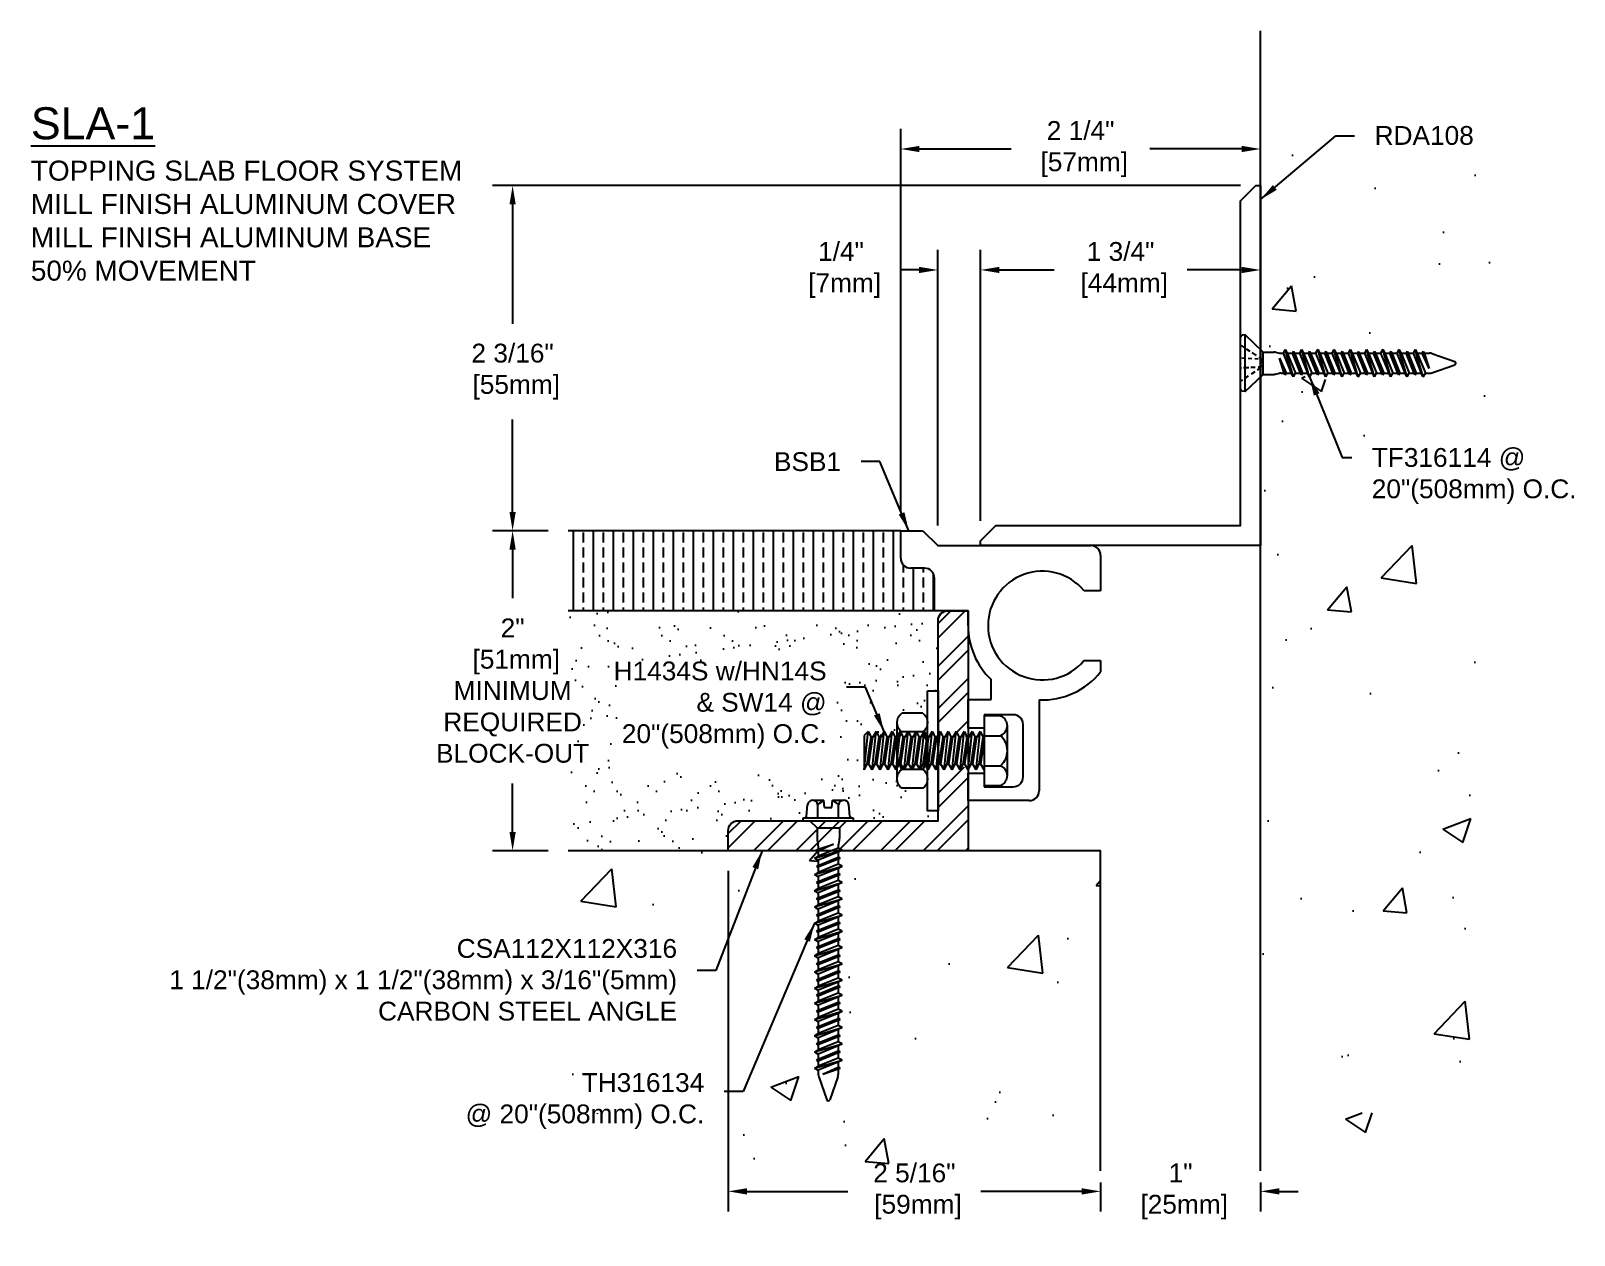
# Model space of a CAD drawing. Header units: inches. Extents: x -3.77 to 5.88, y 1.26 to 8.79.
import ezdxf

# ---------------------------------------------------------------- set-up
doc = ezdxf.new("R2010")
doc.units = ezdxf.units.IN
doc.header["$MEASUREMENT"] = 0
for name, color, linetype in [('Anchors', 4, 'Continuous'), ('Conditions', 1, 'Continuous'), ('Dimensions', 3, 'Continuous'), ('Metals', 7, 'Continuous'), ('Text', 2, 'Continuous')]:
    doc.layers.add(name, color=color, linetype=linetype)
doc.styles.add('Arial', font='arial.ttf')
doc.dimstyles.new('ARIAL', dxfattribs={"dimtxt": 0.1175, "dimasz": 0.1175, "dimexe": 0.125, "dimexo": 0.125, "dimgap": 0.125, "dimtad": 0, "dimtih": 1, "dimtoh": 1, "dimdec": 4, "dimzin": 0, "dimdsep": 46, "dimlunit": 4, "dimtxsty": 'Arial', "dimcen": 0.09, "dimadec": 0, "dimazin": 0, "dimtfac": 1, "dimtdec": 4, "dimtofl": 0, "dimtmove": 0, "dimatfit": 3, "dimfxl": 0, "dimfrac": 2, "dimtolj": 1, "dimtzin": 0, "dimarcsym": 0})

msp = doc.modelspace()

# ---------------------------------------------------------------- texts
at = {"layer": 'Text', "insert": (-3.76843, 8.31323), "char_height": 0.2, "width": 2.75, "attachment_point": 1, "style": 'Arial'}
msp.add_mtext('{\\LSLA-1\\P\\H0.625x;\\lTOPPING SLAB FLOOR SYSTEM\\PMILL FINISH ALUMINUM COVER\\PMILL FINISH ALUMINUM BASE\\P50% MOVEMENT}', dxfattribs=at)
at = {"layer": 'Text', "char_height": 0.1175, "style": 'Arial'}
for s, insert, attachment_point in [('\\A1;RDA108', (4.63407, 8.07674), 7), ('\\A1;TF316114 @\\P20"(508mm) O.C.', (4.61636, 6.18326), 1), ('\\A1;BSB1', (1.29794, 6.15727), 3), ('H1434S w/HN14S\\P& SW14 @\\P20"(508mm) O.C.', (1.20751, 4.57667), 6), ('CSA112X112X316\\P1 1/2"(38mm) x 1 1/2"(38mm) x 3/16"(5mm)\\PCARBON STEEL ANGLE', (0.27237, 2.85922), 6), ('TH316134\\P@ 20"(508mm) O.C.', (0.44252, 2.10208), 6)]:
    msp.add_mtext(s, dxfattribs=dict(at, insert=insert, attachment_point=attachment_point))

# ---------------------------------------------------------------- blocks, each defined once
blk = doc.blocks.new('Bsb1')
for p, q in [((0, 1.515), (0, 1.687)), ((0, 1.687), (0.139, 1.687)), ((0.139, 1.687), (0.232, 1.594)), ((0.232, 1.594), (1.188, 1.594)), ((0.149, 1.453), (0.062, 1.453)), ((1.25, 1.532), (1.25, 1.312)), ((0.211, 1.187), (0.211, 1.391)), ((1.25, 1.312), (1.1469, 1.312)), ((0.421, 1.187), (0.211, 1.187)), ((0.421, 1.094), (0.421, 1.187)), ((1.1461, 0.875), (1.25, 0.875)), ((1.25, 0.875), (1.25, 0.8046)), ((0.566, 0.631), (0.566, 0.7566)), ((0.421, 0.452), (0.421, 0.631)), ((0.421, 0.631), (0.566, 0.631)), ((0.866, 0.6294), (0.866, 0.062)), ((0.704, 0.537), (0.521, 0.537)), ((0.521, 0.537), (0.521, 0.452)), ((0.521, 0.452), (0.421, 0.452)), ((0.766, 0.149), (0.766, 0.475)), ((0.421, 0), (0.421, 0.172)), ((0.421, 0.172), (0.521, 0.172)), ((0.521, 0.172), (0.521, 0.087)), ((0.804, 0), (0.421, 0)), ((0.521, 0.087), (0.704, 0.087))]:
    blk.add_line(p, q)
for centre, radius, start, end in [((1.188, 1.532), 0.062, 0, 90), ((0.062, 1.515), 0.062, 180, 270), ((0.149, 1.391), 0.062, 0, 90), ((0.886, 1.094), 0.34, 39.8796, 319.90045), ((0.886, 1.094), 0.465, 180, 226.51442), ((0.886, 1.094), 0.465, 267.5349, 321.51726), ((0.704, 0.475), 0.062, 0, 90), ((0.704, 0.149), 0.062, 270, 0), ((0.804, 0.062), 0.062, 270, 360)]:
    blk.add_arc(centre, radius, start, end)
blk = doc.blocks.new('TH-316134')
for p, q in [((-0.1352, 0.029), (-0.129, 0.1001)), ((-0.0967, 0.1275), (-0.0272, 0.1275)), ((-0.0645, 0.0188), (-0.0645, 0.1001)), ((-0.0232, 0.0825), (-0.0272, 0.1275)), ((0.0233, 0.0825), (0.0272, 0.1275)), ((0.0272, 0.1275), (0.0967, 0.1275)), ((0.0645, 0.0188), (0.0645, 0.1001)), ((0.1352, 0.029), (0.129, 0.1001)), ((-0.1568, 0.0188), (0.1568, 0.0188)), ((-0.1568, 0), (-0.1568, 0.0188)), ((-0.1568, 0), (0.1568, 0)), ((-0.1148, 0), (-0.0697, -0.045)), ((-0.0232, 0.0825), (0.0233, 0.0825)), ((0.1148, 0), (0.0698, -0.045)), ((0.1568, 0.0188), (0.1568, 0)), ((-0.0697, -0.045), (0.0698, -0.045)), ((-0.0697, -0.045), (-0.0697, -0.1121)), ((0.0698, -0.045), (0.0698, -0.1121)), ((-0.0862, -0.2344), (0.0863, -0.1836)), ((-0.0737, -0.1836), (0.0321, -0.1471)), ((-0.0737, -0.1836), (-0.0623, -0.1774)), ((-0.0737, -0.1836), (-0.0623, -0.1898)), ((-0.0687, -0.1217), (-0.0633, -0.1477)), ((0.0321, -0.1471), (-0.0623, -0.1898)), ((-0.0623, -0.1774), (0.0321, -0.1471)), ((-0.0623, -0.1573), (-0.0623, -0.1774)), ((0.0623, -0.1707), (-0.0623, -0.2215)), ((-0.0623, -0.1898), (-0.0623, -0.2215)), ((0.0623, -0.1573), (0.0623, -0.1707)), ((0.0863, -0.1836), (0.0623, -0.1707)), ((0.0863, -0.1836), (0.0623, -0.1965)), ((0.0687, -0.1217), (0.0633, -0.1477)), ((-0.0862, -0.2344), (-0.0623, -0.2215)), ((-0.0862, -0.2344), (-0.0623, -0.2473)), ((-0.0862, -0.3359), (0.0863, -0.2852)), ((-0.0737, -0.2852), (0.0737, -0.2344)), ((-0.0737, -0.2852), (-0.0623, -0.279)), ((-0.0737, -0.2852), (-0.0623, -0.2913)), ((0.0623, -0.1965), (-0.0623, -0.2473)), ((-0.0623, -0.279), (0.0623, -0.2282)), ((0.0623, -0.2405), (-0.0623, -0.2913)), ((-0.0623, -0.2473), (-0.0623, -0.279)), ((0.0623, -0.2722), (-0.0623, -0.323)), ((0.0623, -0.1965), (0.0623, -0.2282)), ((0.0737, -0.2344), (0.0623, -0.2282)), ((0.0737, -0.2344), (0.0623, -0.2405)), ((0.0623, -0.2405), (0.0623, -0.2722)), ((0.0863, -0.2852), (0.0623, -0.2722)), ((0.0863, -0.2852), (0.0623, -0.2981)), ((-0.0862, -0.3359), (-0.0623, -0.323)), ((-0.0862, -0.3359), (-0.0623, -0.3489)), ((-0.0737, -0.3867), (0.0737, -0.3359)), ((-0.0737, -0.3867), (-0.0623, -0.3806)), ((-0.0623, -0.2913), (-0.0623, -0.323)), ((0.0623, -0.2981), (-0.0623, -0.3489)), ((-0.0623, -0.3806), (0.0623, -0.3298)), ((0.0623, -0.3421), (-0.0623, -0.3929)), ((-0.0623, -0.3489), (-0.0623, -0.3806)), ((0.0623, -0.3738), (-0.0623, -0.4246)), ((0.0623, -0.2981), (0.0623, -0.3298)), ((0.0737, -0.3359), (0.0623, -0.3298)), ((0.0737, -0.3359), (0.0623, -0.3421)), ((0.0623, -0.3421), (0.0623, -0.3738)), ((0.0863, -0.3867), (0.0623, -0.3738)), ((-0.0862, -0.4375), (0.0863, -0.3867)), ((-0.0862, -0.4375), (-0.0623, -0.4246)), ((-0.0862, -0.4375), (-0.0623, -0.4504)), ((-0.0737, -0.3867), (-0.0623, -0.3929)), ((-0.0737, -0.4883), (0.0737, -0.4375)), ((-0.0737, -0.4883), (-0.0623, -0.4821)), ((-0.0623, -0.3929), (-0.0623, -0.4246)), ((0.0623, -0.3996), (-0.0623, -0.4504)), ((-0.0623, -0.4821), (0.0623, -0.4313)), ((0.0623, -0.4437), (-0.0623, -0.4944)), ((-0.0623, -0.4504), (-0.0623, -0.4821)), ((0.0623, -0.4754), (-0.0623, -0.5261)), ((0.0863, -0.3867), (0.0623, -0.3996)), ((0.0623, -0.3996), (0.0623, -0.4313)), ((0.0737, -0.4375), (0.0623, -0.4313)), ((0.0737, -0.4375), (0.0623, -0.4437)), ((0.0623, -0.4437), (0.0623, -0.4754)), ((0.0863, -0.4883), (0.0623, -0.4754)), ((-0.0862, -0.5391), (0.0863, -0.4883)), ((-0.0862, -0.5391), (-0.0623, -0.5261)), ((-0.0862, -0.5391), (-0.0623, -0.552)), ((-0.0737, -0.4883), (-0.0623, -0.4944)), ((-0.0737, -0.5898), (0.0737, -0.5391)), ((-0.0623, -0.4944), (-0.0623, -0.5261)), ((0.0623, -0.5012), (-0.0623, -0.552)), ((-0.0623, -0.5837), (0.0623, -0.5329)), ((0.0623, -0.5452), (-0.0623, -0.596)), ((-0.0623, -0.552), (-0.0623, -0.5837)), ((0.0623, -0.5769), (-0.0623, -0.6277)), ((0.0863, -0.4883), (0.0623, -0.5012)), ((0.0623, -0.5012), (0.0623, -0.5329)), ((0.0737, -0.5391), (0.0623, -0.5329)), ((0.0737, -0.5391), (0.0623, -0.5452)), ((0.0623, -0.5452), (0.0623, -0.5769)), ((0.0863, -0.5898), (0.0623, -0.5769)), ((-0.0862, -0.6406), (0.0863, -0.5898)), ((-0.0862, -0.6406), (-0.0623, -0.6277)), ((-0.0862, -0.6406), (-0.0623, -0.6535)), ((-0.0737, -0.5898), (-0.0623, -0.5837)), ((-0.0737, -0.5898), (-0.0623, -0.596)), ((-0.0737, -0.6914), (0.0737, -0.6406)), ((-0.0623, -0.596), (-0.0623, -0.6277)), ((0.0623, -0.6028), (-0.0623, -0.6535)), ((-0.0623, -0.6852), (0.0623, -0.6345)), ((0.0623, -0.6468), (-0.0623, -0.6976)), ((-0.0623, -0.6535), (-0.0623, -0.6852)), ((0.0863, -0.5898), (0.0623, -0.6028)), ((0.0623, -0.6028), (0.0623, -0.6345)), ((0.0737, -0.6406), (0.0623, -0.6345)), ((0.0737, -0.6406), (0.0623, -0.6468)), ((0.0623, -0.6468), (0.0623, -0.6785)), ((-0.0862, -0.7422), (0.0863, -0.6914)), ((-0.0862, -0.7422), (-0.0623, -0.7293)), ((-0.0862, -0.7422), (-0.0623, -0.7551)), ((-0.0737, -0.6914), (-0.0623, -0.6852)), ((-0.0737, -0.6914), (-0.0623, -0.6976)), ((-0.0737, -0.793), (0.0737, -0.7422)), ((0.0623, -0.6785), (-0.0623, -0.7293)), ((-0.0623, -0.6976), (-0.0623, -0.7293)), ((0.0623, -0.7043), (-0.0623, -0.7551)), ((-0.0623, -0.7868), (0.0623, -0.736)), ((0.0623, -0.7484), (-0.0623, -0.7991)), ((-0.0623, -0.7551), (-0.0623, -0.7868)), ((0.0863, -0.6914), (0.0623, -0.6785)), ((0.0863, -0.6914), (0.0623, -0.7043)), ((0.0623, -0.7043), (0.0623, -0.736)), ((0.0737, -0.7422), (0.0623, -0.736)), ((0.0737, -0.7422), (0.0623, -0.7484)), ((0.0623, -0.7484), (0.0623, -0.78)), ((-0.0862, -0.8437), (0.0863, -0.793)), ((-0.0862, -0.8437), (-0.0623, -0.8308)), ((-0.0862, -0.8437), (-0.0623, -0.8567)), ((-0.0737, -0.793), (-0.0623, -0.7868)), ((-0.0737, -0.793), (-0.0623, -0.7991)), ((-0.0737, -0.8945), (0.0737, -0.8437)), ((0.0623, -0.78), (-0.0623, -0.8308)), ((-0.0623, -0.7991), (-0.0623, -0.8308)), ((0.0623, -0.8059), (-0.0623, -0.8567)), ((-0.0623, -0.8884), (0.0623, -0.8376)), ((0.0623, -0.8499), (-0.0623, -0.9007)), ((-0.0623, -0.8567), (-0.0623, -0.8884)), ((0.0863, -0.793), (0.0623, -0.78)), ((0.0863, -0.793), (0.0623, -0.8059)), ((0.0623, -0.8059), (0.0623, -0.8376)), ((0.0737, -0.8437), (0.0623, -0.8376)), ((0.0737, -0.8437), (0.0623, -0.8499)), ((0.0623, -0.8499), (0.0623, -0.8816)), ((-0.0862, -0.9453), (0.0863, -0.8945)), ((-0.0862, -0.9453), (-0.0623, -0.9324)), ((-0.0862, -0.9453), (-0.0623, -0.9582)), ((-0.0737, -0.8945), (-0.0623, -0.8884)), ((-0.0737, -0.8945), (-0.0623, -0.9007)), ((-0.0737, -0.9961), (0.0737, -0.9453)), ((0.0623, -0.8816), (-0.0623, -0.9324)), ((-0.0623, -0.9007), (-0.0623, -0.9324)), ((0.0623, -0.9075), (-0.0623, -0.9582)), ((-0.0623, -0.9899), (0.0623, -0.9391)), ((0.0623, -0.9515), (-0.0623, -1.0023)), ((-0.0623, -0.9582), (-0.0623, -0.9899)), ((0.0863, -0.8945), (0.0623, -0.8816)), ((0.0863, -0.8945), (0.0623, -0.9075)), ((0.0623, -0.9075), (0.0623, -0.9391)), ((0.0737, -0.9453), (0.0623, -0.9391)), ((0.0737, -0.9453), (0.0623, -0.9515)), ((0.0623, -0.9515), (0.0623, -0.9832)), ((-0.0862, -1.0469), (0.0863, -0.9961)), ((-0.0862, -1.0469), (-0.0623, -1.034)), ((-0.0862, -1.0469), (-0.0623, -1.0598)), ((-0.0737, -0.9961), (-0.0623, -0.9899)), ((-0.0737, -0.9961), (-0.0623, -1.0023)), ((-0.0737, -1.0898), (0.0737, -1.0391)), ((0.0623, -0.9832), (-0.0623, -1.034)), ((-0.0623, -1.0023), (-0.0623, -1.034)), ((0.0623, -1.009), (-0.0623, -1.0598)), ((-0.0623, -1.0837), (0.0623, -1.0329)), ((0.0623, -1.0452), (-0.0623, -1.096)), ((-0.0623, -1.052), (-0.0623, -1.0837)), ((0.0863, -0.9961), (0.0623, -0.9832)), ((0.0863, -0.9961), (0.0623, -1.009)), ((0.0623, -1.0012), (0.0623, -1.0329)), ((0.0737, -1.0391), (0.0623, -1.0329)), ((0.0737, -1.0391), (0.0623, -1.0452)), ((0.0623, -1.0452), (0.0623, -1.0769)), ((-0.0862, -1.1406), (0.0863, -1.0898)), ((-0.0862, -1.1406), (-0.0623, -1.1277)), ((-0.0862, -1.1406), (-0.0623, -1.1535)), ((-0.0737, -1.0898), (-0.0623, -1.0837)), ((-0.0737, -1.0898), (-0.0623, -1.096)), ((-0.0737, -1.1914), (0.0737, -1.1406)), ((0.0623, -1.0769), (-0.0623, -1.1277)), ((-0.0623, -1.096), (-0.0623, -1.1277)), ((0.0623, -1.1028), (-0.0623, -1.1535)), ((-0.0623, -1.1852), (0.0623, -1.1345)), ((0.0623, -1.1468), (-0.0623, -1.1976)), ((-0.0623, -1.1535), (-0.0623, -1.1852)), ((0.0863, -1.0898), (0.0623, -1.0769)), ((0.0863, -1.0898), (0.0623, -1.1028)), ((0.0623, -1.1028), (0.0623, -1.1345)), ((0.0737, -1.1406), (0.0623, -1.1345)), ((0.0737, -1.1406), (0.0623, -1.1468)), ((0.0623, -1.1468), (0.0623, -1.1785)), ((-0.0862, -1.2422), (0.0863, -1.1914)), ((-0.0862, -1.2422), (-0.0623, -1.2293)), ((-0.0862, -1.2422), (-0.0623, -1.2551)), ((-0.0737, -1.1914), (-0.0623, -1.1852)), ((-0.0737, -1.1914), (-0.0623, -1.1976)), ((-0.0737, -1.293), (0.0737, -1.2422)), ((0.0623, -1.1785), (-0.0623, -1.2293)), ((-0.0623, -1.1976), (-0.0623, -1.2293)), ((0.0623, -1.2043), (-0.0623, -1.2551)), ((-0.0623, -1.2868), (0.0623, -1.236)), ((0.0623, -1.2484), (-0.0623, -1.2991)), ((0.0863, -1.1914), (0.0623, -1.1785)), ((0.0863, -1.1914), (0.0623, -1.2043)), ((0.0623, -1.2043), (0.0623, -1.236)), ((0.0737, -1.2422), (0.0623, -1.236)), ((0.0737, -1.2422), (0.0623, -1.2484)), ((0.0623, -1.2484), (0.0623, -1.28)), ((-0.0862, -1.3437), (0.0863, -1.293)), ((-0.0862, -1.3437), (-0.0623, -1.3308)), ((-0.0862, -1.3437), (-0.0623, -1.3567)), ((-0.0737, -1.293), (-0.0623, -1.2868)), ((-0.0737, -1.293), (-0.0623, -1.2991)), ((-0.0737, -1.3945), (0.0737, -1.3437)), ((-0.0623, -1.2551), (-0.0623, -1.2868)), ((0.0623, -1.28), (-0.0623, -1.3308)), ((-0.0623, -1.2991), (-0.0623, -1.3308)), ((0.0623, -1.3059), (-0.0623, -1.3567)), ((-0.0623, -1.3884), (0.0623, -1.3376)), ((0.0623, -1.3499), (-0.0623, -1.4007)), ((0.0863, -1.293), (0.0623, -1.28)), ((0.0863, -1.293), (0.0623, -1.3059)), ((0.0623, -1.3059), (0.0623, -1.3376)), ((0.0737, -1.3437), (0.0623, -1.3376)), ((0.0737, -1.3437), (0.0623, -1.3499)), ((0.0623, -1.3499), (0.0623, -1.3816)), ((-0.0862, -1.4453), (0.0863, -1.3945)), ((-0.0862, -1.4453), (-0.0623, -1.4324)), ((-0.0862, -1.4453), (-0.0623, -1.4582)), ((-0.0737, -1.3945), (-0.0623, -1.3884)), ((-0.0737, -1.3945), (-0.0623, -1.4007)), ((-0.0737, -1.4961), (0.0737, -1.4453)), ((-0.0623, -1.3567), (-0.0623, -1.3884)), ((0.0623, -1.3816), (-0.0623, -1.4324)), ((-0.0623, -1.4007), (-0.0623, -1.4324)), ((0.0623, -1.4075), (-0.0623, -1.4582)), ((-0.0623, -1.4899), (0.0623, -1.4391)), ((0.0863, -1.3945), (0.0623, -1.3816)), ((0.0863, -1.3945), (0.0623, -1.4075)), ((0.0623, -1.4075), (0.0623, -1.4391)), ((0.0737, -1.4453), (0.0623, -1.4391)), ((0.0737, -1.4453), (0.0623, -1.4515)), ((-0.0862, -1.5469), (0.0863, -1.4961)), ((-0.0862, -1.5469), (-0.0623, -1.534)), ((-0.0737, -1.4961), (-0.0623, -1.4899)), ((-0.0737, -1.4961), (-0.0623, -1.5023)), ((0.0623, -1.4515), (-0.0623, -1.5023)), ((-0.0623, -1.4582), (-0.0623, -1.4899)), ((0.0623, -1.4832), (-0.0623, -1.534)), ((-0.0623, -1.5023), (-0.0623, -1.534)), ((0.0623, -1.509), (-0.0623, -1.5598)), ((-0.0335, -1.5838), (0.0623, -1.5407)), ((0.0623, -1.4515), (0.0623, -1.4832)), ((0.0863, -1.4961), (0.0623, -1.4832)), ((0.0863, -1.4961), (0.0623, -1.509)), ((0.0623, -1.509), (0.0623, -1.5407)), ((0.0737, -1.5469), (0.0623, -1.5407)), ((-0.0862, -1.5469), (-0.0623, -1.5598)), ((-0.0623, -1.5598), (-0.0623, -1.5857)), ((-0.0596, -1.601), (-0.0096, -1.7438)), ((-0.0335, -1.5838), (0.0737, -1.5469)), ((0.0623, -1.553), (-0.0335, -1.5838)), ((0.0596, -1.601), (0.0096, -1.7438)), ((0.0737, -1.5469), (0.0623, -1.553)), ((0.0623, -1.553), (0.0623, -1.5857))]:
    blk.add_line(p, q)
for centre, radius, start, end in [((-0.0967, 0.0948), 0.0327, 9.28497, 170.71503), ((0, 0.0379), 0.0896, 107.42152, 136.04074), ((0, 0.0379), 0.0896, 43.95926, 72.57848), ((0.0967, 0.0948), 0.0327, 9.28497, 170.71503), ((-0.1464, 0.03), 0.0112, 270, 355), ((0.1464, 0.03), 0.0112, 185, 270), ((-0.0232, -0.1121), 0.0465, 180, 191.9357), ((-0.1088, -0.1573), 0.0465, 0, 11.9357), ((0.1088, -0.1573), 0.0465, 168.0643, 180), ((0.0233, -0.1121), 0.0465, 348.0643, 0), ((-0.0158, -1.5857), 0.0465, 180, 199.30575), ((0.0158, -1.5857), 0.0465, 340.69425, 0), ((0, -1.7394), 0.0106, 204.10008, 335.89992)]:
    blk.add_arc(centre, radius, start, end)
blk = doc.blocks.new('TH316134')
blk.add_blockref('TH-316134', (0, 0))
blk = doc.blocks.new('*D3')
at = {"layer": 'Defpoints', "color": 0}
for p in [(2.9207, 1.7175), (3.9207, 1.7175), (2.9207, 1.5375)]:
    blk.add_point(p, dxfattribs=at)
at = {"layer": 'Dimensions', "color": 0, "lineweight": -2}
for p, q in [((2.9207, 1.5925), (2.9207, 1.4125)), ((3.9207, 1.5925), (3.9207, 1.4125)), ((2.8032, 1.5375), (2.6857, 1.5375)), ((4.0382, 1.5375), (4.1557, 1.5375))]:
    blk.add_line(p, q, dxfattribs=at)
at = {"layer": 'Dimensions', "color": 0}
for points in [[(2.8032, 1.5571), (2.8032, 1.5179), (2.9207, 1.5375)], [(4.0382, 1.5571), (4.0382, 1.5179), (3.9207, 1.5375)]]:
    blk.add_solid(points, dxfattribs=at)
at = {"layer": 'Dimensions', "color": 0, "insert": (3.4207, 1.5375), "char_height": 0.1175, "attachment_point": 5, "style": 'Arial'}
blk.add_mtext('\\A1;1"\\P [25mm]', dxfattribs=at)
blk = doc.blocks.new('*D4')
at = {"layer": 'Defpoints', "color": 0}
for p in [(3.9207, 8.0525), (3.9207, 7.9789), (1.6707, 5.6668)]:
    blk.add_point(p, dxfattribs=at)
at = {"layer": 'Dimensions', "color": 0, "lineweight": -2}
for p, q in [((1.6707, 5.7918), (1.6707, 8.1775)), ((3.9207, 8.1039), (3.9207, 8.1775)), ((1.7882, 8.0525), (2.3624, 8.0525)), ((3.8032, 8.0525), (3.2291, 8.0525))]:
    blk.add_line(p, q, dxfattribs=at)
at = {"layer": 'Dimensions', "color": 0}
for points in [[(1.7882, 8.0721), (1.7882, 8.0329), (1.6707, 8.0525)], [(3.8032, 8.0721), (3.8032, 8.0329), (3.9207, 8.0525)]]:
    blk.add_solid(points, dxfattribs=at)
at = {"layer": 'Dimensions', "color": 0, "insert": (2.7957, 8.0525), "char_height": 0.1175, "attachment_point": 5, "style": 'Arial'}
blk.add_mtext('\\A1;2 1/4"\\P [57mm]', dxfattribs=at)
blk = doc.blocks.new('*D5')
at = {"layer": 'Defpoints', "color": 0}
for p in [(2.1707, 7.2964), (3.9207, 6.8414), (2.1707, 5.6038)]:
    blk.add_point(p, dxfattribs=at)
at = {"layer": 'Dimensions', "color": 0, "lineweight": -2}
for p, q in [((2.1707, 5.7288), (2.1707, 7.4214)), ((3.9207, 6.9664), (3.9207, 7.4214)), ((2.2882, 7.2964), (2.6296, 7.2964)), ((3.8032, 7.2964), (3.4618, 7.2964))]:
    blk.add_line(p, q, dxfattribs=at)
at = {"layer": 'Dimensions', "color": 0}
for points in [[(2.2882, 7.316), (2.2882, 7.2769), (2.1707, 7.2964)], [(3.8032, 7.316), (3.8032, 7.2769), (3.9207, 7.2964)]]:
    blk.add_solid(points, dxfattribs=at)
at = {"layer": 'Dimensions', "color": 0, "insert": (3.0457, 7.2964), "char_height": 0.1175, "attachment_point": 5, "style": 'Arial'}
blk.add_mtext('\\A1;1 3/4"\\P [44mm]', dxfattribs=at)
blk = doc.blocks.new('*D6')
at = {"layer": 'Defpoints', "color": 0}
for p in [(1.9027, 7.2964), (2.1707, 5.6038), (1.9027, 5.5738)]:
    blk.add_point(p, dxfattribs=at)
at = {"layer": 'Dimensions', "color": 0, "lineweight": -2}
for p, q in [((1.9027, 5.6988), (1.9027, 7.4214)), ((2.1707, 5.7288), (2.1707, 7.4214)), ((1.7852, 7.2964), (1.6677, 7.2964)), ((2.2882, 7.2964), (2.4057, 7.2964))]:
    blk.add_line(p, q, dxfattribs=at)
at = {"layer": 'Dimensions', "color": 0}
for points in [[(1.7852, 7.316), (1.7852, 7.2769), (1.9027, 7.2964)], [(2.2882, 7.316), (2.2882, 7.2769), (2.1707, 7.2964)]]:
    blk.add_solid(points, dxfattribs=at)
at = {"layer": 'Dimensions', "color": 0, "insert": (1.2973, 7.2964), "char_height": 0.1175, "attachment_point": 5, "style": 'Arial'}
blk.add_mtext('\\A1;1/4"\\P [7mm]', dxfattribs=at)
blk = doc.blocks.new('*D7')
at = {"layer": 'Defpoints', "color": 0}
for p in [(-0.4083, 5.6668), (-0.7561, 3.6668), (-0.4083, 3.6668)]:
    blk.add_point(p, dxfattribs=at)
at = {"layer": 'Dimensions', "color": 0, "lineweight": -2}
for p, q in [((-0.5333, 5.6668), (-0.8811, 5.6668)), ((-0.7561, 5.5493), (-0.7561, 5.2458)), ((-0.7561, 3.7843), (-0.7561, 4.0878)), ((-0.5333, 3.6668), (-0.8811, 3.6668))]:
    blk.add_line(p, q, dxfattribs=at)
at = {"layer": 'Dimensions', "color": 0}
for points in [[(-0.7757, 5.5493), (-0.7366, 5.5493), (-0.7561, 5.6668)], [(-0.7757, 3.7843), (-0.7366, 3.7843), (-0.7561, 3.6668)]]:
    blk.add_solid(points, dxfattribs=at)
at = {"layer": 'Dimensions', "color": 0, "insert": (-0.7561, 4.6668), "char_height": 0.1175, "attachment_point": 5, "style": 'Arial'}
blk.add_mtext('\\A1;2"\\P [51mm]\\PMINIMUM\\PREQUIRED\\PBLOCK-OUT', dxfattribs=at)
blk = doc.blocks.new('CSAwBoltWasherNut')
at = {"layer": 'Metals'}
h = blk.add_hatch(dxfattribs=at)
h.set_pattern_fill('ANSI32', color=256, scale=0.5, style=0)
h.paths.add_polyline_path([(2.0917, 12.7945), (1.9667, 12.7945, 0.414214), (1.9042, 12.732), (1.9042, 12.0347), (1.9064, 12.0385), (1.9261, 12.0045), (1.9368, 12.0045), (1.9564, 12.0385), (1.9761, 12.0045), (1.9868, 12.0045), (2.0064, 12.0385), (2.0261, 12.0045), (2.0368, 12.0045), (2.0564, 12.0385), (2.0761, 12.0045), (2.0868, 12.0045), (2.0917, 12.0131)])
h.paths.add_polyline_path([(2.0917, 11.8184), (2.0814, 11.8005), (2.0618, 11.8345), (2.0511, 11.8345), (2.0314, 11.8005), (2.0118, 11.8345), (2.0011, 11.8345), (1.9814, 11.8005), (1.9618, 11.8345), (1.9511, 11.8345), (1.9314, 11.8005), (1.9118, 11.8345), (1.9042, 11.8345), (1.9042, 11.482), (0.6542, 11.482, 0.414214), (0.5917, 11.4195), (0.5917, 11.2945), (2.0917, 11.2945)])
blk.add_lwpolyline([(1.9667, 12.7945), (2.0917, 12.7945), (2.0917, 11.2945), (0.5917, 11.2945), (0.5917, 11.4195, -0.414214), (0.6542, 11.482), (1.9042, 11.482), (1.9042, 12.732, -0.414214)], format="xyb", close=True, dxfattribs=at)
blk = doc.blocks.new('*D12')
at = {"layer": 'Defpoints', "color": 0}
for p in [(3.9207, 7.8238), (-0.7561, 5.6668), (-0.4083, 5.6668)]:
    blk.add_point(p, dxfattribs=at)
at = {"layer": 'Dimensions', "color": 0, "lineweight": -2}
for p, q in [((3.7957, 7.8238), (-0.8811, 7.8238)), ((-0.7561, 7.7063), (-0.7561, 6.9601)), ((-0.7561, 5.7843), (-0.7561, 6.3621)), ((-0.5333, 5.6668), (-0.8811, 5.6668))]:
    blk.add_line(p, q, dxfattribs=at)
at = {"layer": 'Dimensions', "color": 0}
for points in [[(-0.7757, 7.7063), (-0.7366, 7.7063), (-0.7561, 7.8238)], [(-0.7757, 5.7843), (-0.7366, 5.7843), (-0.7561, 5.6668)]]:
    blk.add_solid(points, dxfattribs=at)
at = {"layer": 'Dimensions', "color": 0, "insert": (-0.7561, 6.6611), "char_height": 0.1175, "attachment_point": 5, "style": 'Arial'}
blk.add_mtext('\\A1;2 3/16"\\P [55mm]', dxfattribs=at)
blk = doc.blocks.new('*D13')
at = {"layer": 'Defpoints', "color": 0}
for p in [(0.5917, 3.6668), (2.9207, 1.7175), (2.9207, 1.5375)]:
    blk.add_point(p, dxfattribs=at)
at = {"layer": 'Dimensions', "color": 0, "lineweight": -2}
for p, q in [((0.5917, 3.5418), (0.5917, 1.4125)), ((2.9207, 1.5925), (2.9207, 1.4125)), ((0.7092, 1.5375), (1.3401, 1.5375)), ((2.8032, 1.5375), (2.1723, 1.5375))]:
    blk.add_line(p, q, dxfattribs=at)
at = {"layer": 'Dimensions', "color": 0}
for points in [[(0.7092, 1.5571), (0.7092, 1.5179), (0.5917, 1.5375)], [(2.8032, 1.5571), (2.8032, 1.5179), (2.9207, 1.5375)]]:
    blk.add_solid(points, dxfattribs=at)
at = {"layer": 'Dimensions', "color": 0, "insert": (1.7562, 1.5375), "char_height": 0.1175, "attachment_point": 5, "style": 'Arial'}
blk.add_mtext('\\A1;2 5/16"\\P [59mm]', dxfattribs=at)
blk = doc.blocks.new('H1434SwHN14S&SW14')
for p, q in [((9.6081, 3.6727), (9.7121, 3.6727)), ((9.7121, 3.6727), (9.7121, 3.2352)), ((10.0946, 3.6885), (10.2259, 3.6885)), ((9.5681, 3.6102), (9.5681, 3.2977)), ((9.7371, 3.573), (9.7175, 3.539)), ((9.7371, 3.573), (9.7567, 3.539)), ((9.7621, 3.335), (9.7371, 3.573)), ((9.7871, 3.573), (9.7675, 3.539)), ((9.7871, 3.573), (9.8067, 3.539)), ((9.8121, 3.335), (9.7871, 3.573)), ((9.8371, 3.573), (9.8175, 3.539)), ((9.8371, 3.573), (9.8567, 3.539)), ((9.8621, 3.335), (9.8371, 3.573)), ((9.8871, 3.573), (9.8675, 3.539)), ((9.8871, 3.573), (9.9067, 3.539)), ((9.9121, 3.335), (9.8871, 3.573)), ((9.9371, 3.573), (9.9175, 3.539)), ((9.9371, 3.573), (9.9567, 3.539)), ((9.9621, 3.335), (9.9371, 3.573)), ((9.9871, 3.573), (9.9675, 3.539)), ((9.9871, 3.573), (10.0067, 3.539)), ((10.0121, 3.335), (9.9871, 3.573)), ((10.0371, 3.573), (10.0175, 3.539)), ((10.0371, 3.573), (10.0567, 3.539)), ((10.0621, 3.335), (10.0371, 3.573)), ((10.0646, 3.2781), (10.0646, 3.6299)), ((10.0871, 3.573), (10.0675, 3.539)), ((10.0871, 3.573), (10.1067, 3.539)), ((10.1121, 3.335), (10.0871, 3.573)), ((10.0946, 3.5712), (10.2259, 3.5712)), ((10.1371, 3.573), (10.1175, 3.539)), ((10.1371, 3.573), (10.1567, 3.539)), ((10.1621, 3.335), (10.1371, 3.573)), ((10.1871, 3.573), (10.1675, 3.539)), ((10.1871, 3.573), (10.2067, 3.539)), ((10.2121, 3.335), (10.1871, 3.573)), ((10.2371, 3.573), (10.2175, 3.539)), ((10.2371, 3.573), (10.2567, 3.539)), ((10.2621, 3.335), (10.2371, 3.573)), ((10.2559, 3.2781), (10.2559, 3.6299)), ((10.2871, 3.573), (10.2675, 3.539)), ((10.2871, 3.573), (10.3067, 3.539)), ((10.3121, 3.335), (10.2871, 3.573)), ((10.3371, 3.573), (10.3175, 3.539)), ((10.3621, 3.335), (10.3371, 3.573)), ((10.3371, 3.573), (10.3567, 3.539)), ((10.3871, 3.573), (10.3675, 3.539)), ((10.4121, 3.335), (10.3871, 3.573)), ((10.3871, 3.573), (10.4067, 3.539)), ((10.4371, 3.573), (10.4175, 3.539)), ((10.4621, 3.335), (10.4371, 3.573)), ((10.4371, 3.573), (10.4621, 3.5487)), ((9.7121, 3.5477), (9.6081, 3.5477)), ((9.7121, 3.5483), (9.7175, 3.539)), ((9.7317, 3.369), (9.7121, 3.5025)), ((9.7425, 3.369), (9.7175, 3.539)), ((9.7817, 3.369), (9.7567, 3.539)), ((9.7567, 3.539), (9.7675, 3.539)), ((9.7925, 3.369), (9.7675, 3.539)), ((9.8317, 3.369), (9.8067, 3.539)), ((9.8067, 3.539), (9.8175, 3.539)), ((9.8425, 3.369), (9.8175, 3.539)), ((9.8817, 3.369), (9.8567, 3.539)), ((9.8567, 3.539), (9.8675, 3.539)), ((9.8925, 3.369), (9.8675, 3.539)), ((9.9317, 3.369), (9.9067, 3.539)), ((9.9067, 3.539), (9.9175, 3.539)), ((9.9425, 3.369), (9.9175, 3.539)), ((9.9817, 3.369), (9.9567, 3.539)), ((9.9567, 3.539), (9.9675, 3.539)), ((9.9925, 3.369), (9.9675, 3.539)), ((10.0067, 3.539), (10.0175, 3.539)), ((10.0317, 3.369), (10.0067, 3.539)), ((10.0425, 3.369), (10.0175, 3.539)), ((10.0817, 3.369), (10.0567, 3.539)), ((10.0567, 3.539), (10.0675, 3.539)), ((10.0925, 3.369), (10.0675, 3.539)), ((10.1317, 3.369), (10.1067, 3.539)), ((10.1067, 3.539), (10.1175, 3.539)), ((10.1425, 3.369), (10.1175, 3.539)), ((10.1817, 3.369), (10.1567, 3.539)), ((10.1567, 3.539), (10.1675, 3.539)), ((10.1925, 3.369), (10.1675, 3.539)), ((10.2317, 3.369), (10.2067, 3.539)), ((10.2067, 3.539), (10.2175, 3.539)), ((10.2425, 3.369), (10.2175, 3.539)), ((10.2817, 3.369), (10.2567, 3.539)), ((10.2567, 3.539), (10.2675, 3.539)), ((10.2925, 3.369), (10.2675, 3.539)), ((10.3317, 3.369), (10.3067, 3.539)), ((10.3067, 3.539), (10.3175, 3.539)), ((10.3425, 3.369), (10.3175, 3.539)), ((10.3817, 3.369), (10.3567, 3.539)), ((10.3567, 3.539), (10.3675, 3.539)), ((10.3925, 3.369), (10.3675, 3.539)), ((10.4317, 3.369), (10.4067, 3.539)), ((10.4067, 3.539), (10.4175, 3.539)), ((10.4425, 3.369), (10.4175, 3.539)), ((10.4621, 3.5487), (10.4621, 3.335)), ((9.7121, 3.3602), (9.6081, 3.3602)), ((9.7121, 3.335), (9.7317, 3.369)), ((9.7317, 3.369), (9.7425, 3.369)), ((9.7621, 3.335), (9.7425, 3.369)), ((9.7621, 3.335), (9.7817, 3.369)), ((9.7817, 3.369), (9.7925, 3.369)), ((9.8121, 3.335), (9.7925, 3.369)), ((9.8121, 3.335), (9.8317, 3.369)), ((9.8317, 3.369), (9.8425, 3.369)), ((9.8621, 3.335), (9.8425, 3.369)), ((9.8621, 3.335), (9.8817, 3.369)), ((9.8817, 3.369), (9.8925, 3.369)), ((9.9121, 3.335), (9.8925, 3.369)), ((9.9121, 3.335), (9.9317, 3.369)), ((9.9317, 3.369), (9.9425, 3.369)), ((9.9621, 3.335), (9.9425, 3.369)), ((9.9621, 3.335), (9.9817, 3.369)), ((9.9817, 3.369), (9.9925, 3.369)), ((10.0121, 3.335), (9.9925, 3.369)), ((10.0121, 3.335), (10.0317, 3.369)), ((10.0317, 3.369), (10.0425, 3.369)), ((10.0621, 3.335), (10.0425, 3.369)), ((10.0621, 3.335), (10.0817, 3.369)), ((10.0817, 3.369), (10.0925, 3.369)), ((10.1121, 3.335), (10.0925, 3.369)), ((10.0946, 3.3367), (10.2259, 3.3367)), ((10.1121, 3.335), (10.1317, 3.369)), ((10.1317, 3.369), (10.1425, 3.369)), ((10.1621, 3.335), (10.1425, 3.369)), ((10.1621, 3.335), (10.1817, 3.369)), ((10.1817, 3.369), (10.1925, 3.369)), ((10.2121, 3.335), (10.1925, 3.369)), ((10.2121, 3.335), (10.2317, 3.369)), ((10.2317, 3.369), (10.2425, 3.369)), ((10.2621, 3.335), (10.2425, 3.369)), ((10.2621, 3.335), (10.2817, 3.369)), ((10.2817, 3.369), (10.2925, 3.369)), ((10.3121, 3.335), (10.2925, 3.369)), ((10.3121, 3.335), (10.3317, 3.369)), ((10.3317, 3.369), (10.3425, 3.369)), ((10.3621, 3.335), (10.3425, 3.369)), ((10.3621, 3.335), (10.3817, 3.369)), ((10.3817, 3.369), (10.3925, 3.369)), ((10.4121, 3.335), (10.3925, 3.369)), ((10.4121, 3.335), (10.4317, 3.369)), ((10.4317, 3.369), (10.4425, 3.369)), ((10.4621, 3.335), (10.4425, 3.369)), ((9.6081, 3.2352), (9.7121, 3.2352)), ((10.0946, 3.2195), (10.2259, 3.2195))]:
    blk.add_line(p, q)
blk.add_lwpolyline([(10.0646, 3.829), (9.9996, 3.829), (9.9996, 3.079), (10.0646, 3.079)], close=True)
for centre, radius, start, end in [((9.6369, 3.6102), 0.0688, 114.76151, 245.23849), ((10.1369, 3.6299), 0.0723, 125.77511, 234.22489), ((10.1837, 3.6299), 0.0723, 305.77511, 54.22489), ((10.3086, 3.454), 0.244, 151.28133, 208.71867), ((10.0119, 3.454), 0.244, 331.28133, 28.71867), ((9.698, 3.454), 0.1299, 133.78735, 226.21265), ((9.6369, 3.2977), 0.0688, 114.76151, 245.23849), ((10.1369, 3.2781), 0.0723, 125.77511, 234.22489), ((10.1837, 3.2781), 0.0723, 305.77511, 54.22489)]:
    blk.add_arc(centre, radius, start, end)
blk = doc.blocks.new('TF316114')
for p, q in [((-0.1634, 0), (0.1634, 0)), ((-0.1042, -0.0127), (-0.1125, 0)), ((-0.1762, -0.0285), (-0.1747, -0.0103)), ((-0.1762, -0.0285), (0.1762, -0.0285)), ((-0.1762, -0.0285), (-0.0698, -0.141)), ((-0.0815, -0.0472), (-0.0915, -0.0321)), ((-0.0533, -0.0902), (-0.0691, -0.0662)), ((-0.0308, -0.0055), (-0.0311, -0.0002)), ((-0.0297, -0.0263), (-0.0301, -0.0195)), ((-0.0284, -0.051), (-0.0294, -0.0323)), ((-0.0263, -0.091), (-0.0277, -0.065)), ((0.0253, -0.1104), (0.0264, -0.0896)), ((0.0274, -0.0703), (0.0286, -0.0479)), ((0.0297, -0.0255), (0.0306, -0.0085)), ((0.0662, -0.0707), (0.0485, -0.0976)), ((0.0698, -0.141), (0.1762, -0.0285)), ((0.0898, -0.0346), (0.0746, -0.0579)), ((0.1095, -0.0045), (0.0979, -0.0223)), ((0.1762, -0.0285), (0.1747, -0.0103)), ((-0.0698, -0.141), (-0.0698, -0.2081)), ((-0.0698, -0.141), (0.0698, -0.141)), ((-0.0307, -0.1248), (-0.0441, -0.1044)), ((-0.0245, -0.1261), (-0.0253, -0.1097)), ((-0.024, -0.135), (-0.0107, -0.135)), ((-0.0018, -0.135), (0.0183, -0.135)), ((0.0373, -0.1147), (0.024, -0.135)), ((0.024, -0.135), (0.0245, -0.1246)), ((0.0698, -0.141), (0.0698, -0.2081)), ((-0.0863, -0.3304), (0.0862, -0.2796)), ((-0.0737, -0.2796), (0.0321, -0.2431)), ((-0.0737, -0.2796), (-0.0623, -0.2734)), ((-0.0737, -0.2796), (-0.0623, -0.2858)), ((-0.0687, -0.2177), (-0.0633, -0.2437)), ((0.0321, -0.2431), (-0.0623, -0.2858)), ((-0.0623, -0.2734), (0.0321, -0.2431)), ((-0.0623, -0.2533), (-0.0623, -0.2734)), ((0.0622, -0.2667), (-0.0623, -0.3175)), ((-0.0623, -0.2858), (-0.0623, -0.3175)), ((0.0622, -0.2533), (0.0622, -0.2667)), ((0.0862, -0.2796), (0.0622, -0.2667)), ((0.0862, -0.2796), (0.0622, -0.2925)), ((0.0687, -0.2177), (0.0633, -0.2437)), ((-0.0863, -0.3304), (-0.0623, -0.3175)), ((-0.0863, -0.3304), (-0.0623, -0.3433)), ((-0.0863, -0.4319), (0.0862, -0.3812)), ((-0.0737, -0.3812), (0.0737, -0.3304)), ((-0.0737, -0.3812), (-0.0623, -0.375)), ((-0.0737, -0.3812), (-0.0623, -0.3873)), ((0.0622, -0.2925), (-0.0623, -0.3433)), ((-0.0623, -0.375), (0.0622, -0.3242)), ((0.0622, -0.3365), (-0.0623, -0.3873)), ((-0.0623, -0.3433), (-0.0623, -0.375)), ((0.0622, -0.3682), (-0.0623, -0.419)), ((0.0622, -0.2925), (0.0622, -0.3242)), ((0.0737, -0.3304), (0.0622, -0.3242)), ((0.0737, -0.3304), (0.0622, -0.3365)), ((0.0622, -0.3365), (0.0622, -0.3682)), ((0.0862, -0.3812), (0.0622, -0.3682)), ((0.0862, -0.3812), (0.0622, -0.3941)), ((-0.0863, -0.4319), (-0.0623, -0.419)), ((-0.0863, -0.4319), (-0.0623, -0.4449)), ((-0.0737, -0.4827), (0.0737, -0.4319)), ((-0.0737, -0.4827), (-0.0623, -0.4766)), ((-0.0623, -0.3873), (-0.0623, -0.419)), ((0.0622, -0.3941), (-0.0623, -0.4449)), ((-0.0623, -0.4766), (0.0622, -0.4258)), ((0.0622, -0.4381), (-0.0623, -0.4889)), ((-0.0623, -0.4449), (-0.0623, -0.4766)), ((0.0622, -0.4698), (-0.0623, -0.5206)), ((0.0622, -0.3941), (0.0622, -0.4258)), ((0.0737, -0.4319), (0.0622, -0.4258)), ((0.0737, -0.4319), (0.0622, -0.4381)), ((0.0622, -0.4381), (0.0622, -0.4698)), ((0.0862, -0.4827), (0.0622, -0.4698)), ((-0.0863, -0.5335), (0.0862, -0.4827)), ((-0.0863, -0.5335), (-0.0623, -0.5206)), ((-0.0863, -0.5335), (-0.0623, -0.5464)), ((-0.0737, -0.4827), (-0.0623, -0.4889)), ((-0.0737, -0.5843), (0.0737, -0.5335)), ((-0.0737, -0.5843), (-0.0623, -0.5781)), ((-0.0623, -0.4889), (-0.0623, -0.5206)), ((0.0622, -0.4956), (-0.0623, -0.5464)), ((-0.0623, -0.5781), (0.0622, -0.5273)), ((0.0622, -0.5397), (-0.0623, -0.5904)), ((-0.0623, -0.5464), (-0.0623, -0.5781)), ((0.0622, -0.5714), (-0.0623, -0.6221)), ((0.0862, -0.4827), (0.0622, -0.4956)), ((0.0622, -0.4956), (0.0622, -0.5273)), ((0.0737, -0.5335), (0.0622, -0.5273)), ((0.0737, -0.5335), (0.0622, -0.5397)), ((0.0622, -0.5397), (0.0622, -0.5714)), ((0.0862, -0.5843), (0.0622, -0.5714)), ((-0.0863, -0.6351), (0.0862, -0.5843)), ((-0.0863, -0.6351), (-0.0623, -0.6221)), ((-0.0863, -0.6351), (-0.0623, -0.648)), ((-0.0737, -0.5843), (-0.0623, -0.5904)), ((-0.0737, -0.6858), (0.0737, -0.6351)), ((-0.0623, -0.5904), (-0.0623, -0.6221)), ((0.0622, -0.5972), (-0.0623, -0.648)), ((-0.0623, -0.6797), (0.0622, -0.6289)), ((0.0622, -0.6412), (-0.0623, -0.692)), ((-0.0623, -0.648), (-0.0623, -0.6797)), ((0.0622, -0.6729), (-0.0623, -0.7237)), ((0.0862, -0.5843), (0.0622, -0.5972)), ((0.0622, -0.5972), (0.0622, -0.6289)), ((0.0737, -0.6351), (0.0622, -0.6289)), ((0.0737, -0.6351), (0.0622, -0.6412)), ((0.0622, -0.6412), (0.0622, -0.6729)), ((0.0862, -0.6858), (0.0622, -0.6729)), ((-0.0863, -0.7366), (0.0862, -0.6858)), ((-0.0863, -0.7366), (-0.0623, -0.7237)), ((-0.0863, -0.7366), (-0.0623, -0.7495)), ((-0.0737, -0.6858), (-0.0623, -0.6797)), ((-0.0737, -0.6858), (-0.0623, -0.692)), ((-0.0737, -0.7874), (0.0737, -0.7366)), ((-0.0623, -0.692), (-0.0623, -0.7237)), ((0.0622, -0.6988), (-0.0623, -0.7495)), ((-0.0623, -0.7812), (0.0622, -0.7305)), ((0.0622, -0.7428), (-0.0623, -0.7936)), ((-0.0623, -0.7495), (-0.0623, -0.7812)), ((0.0862, -0.6858), (0.0622, -0.6988)), ((0.0622, -0.6988), (0.0622, -0.7305)), ((0.0737, -0.7366), (0.0622, -0.7305)), ((0.0737, -0.7366), (0.0622, -0.7428)), ((0.0622, -0.7428), (0.0622, -0.7745)), ((-0.0863, -0.8382), (0.0862, -0.7874)), ((-0.0863, -0.8382), (-0.0623, -0.8253)), ((-0.0863, -0.8382), (-0.0623, -0.8511)), ((-0.0737, -0.7874), (-0.0623, -0.7812)), ((-0.0737, -0.7874), (-0.0623, -0.7936)), ((-0.0737, -0.889), (0.0737, -0.8382)), ((0.0622, -0.7745), (-0.0623, -0.8253)), ((-0.0623, -0.7936), (-0.0623, -0.8253)), ((0.0622, -0.8003), (-0.0623, -0.8511)), ((-0.0623, -0.8828), (0.0622, -0.832)), ((0.0622, -0.8444), (-0.0623, -0.8951)), ((-0.0623, -0.8511), (-0.0623, -0.8828)), ((0.0862, -0.7874), (0.0622, -0.7745)), ((0.0862, -0.7874), (0.0622, -0.8003)), ((0.0622, -0.8003), (0.0622, -0.832)), ((0.0737, -0.8382), (0.0622, -0.832)), ((0.0737, -0.8382), (0.0622, -0.8444)), ((0.0622, -0.8444), (0.0622, -0.876)), ((-0.0863, -0.9397), (0.0862, -0.889)), ((-0.0863, -0.9397), (-0.0623, -0.9268)), ((-0.0863, -0.9397), (-0.0623, -0.9527)), ((-0.0737, -0.889), (-0.0623, -0.8828)), ((-0.0737, -0.889), (-0.0623, -0.8951)), ((-0.0737, -0.9905), (0.0737, -0.9397)), ((0.0622, -0.876), (-0.0623, -0.9268)), ((-0.0623, -0.8951), (-0.0623, -0.9268)), ((0.0622, -0.9019), (-0.0623, -0.9527)), ((-0.0623, -0.9844), (0.0622, -0.9336)), ((0.0622, -0.9459), (-0.0623, -0.9967)), ((-0.0623, -0.9527), (-0.0623, -0.9844)), ((0.0862, -0.889), (0.0622, -0.876)), ((0.0862, -0.889), (0.0622, -0.9019)), ((0.0622, -0.9019), (0.0622, -0.9336)), ((0.0737, -0.9397), (0.0622, -0.9336)), ((0.0737, -0.9397), (0.0622, -0.9459)), ((0.0622, -0.9459), (0.0622, -0.9776)), ((-0.0863, -1.0413), (0.0862, -0.9905)), ((-0.0863, -1.0413), (-0.0623, -1.0284)), ((-0.0863, -1.0413), (-0.0623, -1.0542)), ((-0.0737, -0.9905), (-0.0623, -0.9844)), ((-0.0737, -0.9905), (-0.0623, -0.9967)), ((-0.0737, -1.0921), (0.0737, -1.0413)), ((0.0622, -0.9776), (-0.0623, -1.0284)), ((-0.0623, -0.9967), (-0.0623, -1.0284)), ((0.0622, -1.0035), (-0.0623, -1.0542)), ((-0.0623, -1.0859), (0.0622, -1.0351)), ((0.0622, -1.0475), (-0.0623, -1.0983)), ((-0.0623, -1.0542), (-0.0623, -1.0859)), ((0.0862, -0.9905), (0.0622, -0.9776)), ((0.0862, -0.9905), (0.0622, -1.0035)), ((0.0622, -1.0035), (0.0622, -1.0351)), ((0.0737, -1.0413), (0.0622, -1.0351)), ((0.0737, -1.0413), (0.0622, -1.0475)), ((0.0622, -1.0475), (0.0622, -1.0792)), ((-0.0863, -1.1429), (0.0862, -1.0921)), ((-0.0863, -1.1429), (-0.0623, -1.13)), ((-0.0863, -1.1429), (-0.0623, -1.1558)), ((-0.0737, -1.0921), (-0.0623, -1.0859)), ((-0.0737, -1.0921), (-0.0623, -1.0983)), ((0.0622, -1.0792), (-0.0623, -1.13)), ((-0.0623, -1.0983), (-0.0623, -1.13)), ((0.0622, -1.105), (-0.0623, -1.1558)), ((-0.0623, -1.1558), (-0.0623, -1.1817)), ((-0.0335, -1.1798), (0.0622, -1.1367)), ((-0.0335, -1.1798), (0.0737, -1.1429)), ((0.0622, -1.149), (-0.0335, -1.1798)), ((0.0862, -1.0921), (0.0622, -1.0792)), ((0.0862, -1.0921), (0.0622, -1.105)), ((0.0622, -1.105), (0.0622, -1.1367)), ((0.0737, -1.1429), (0.0622, -1.1367)), ((0.0737, -1.1429), (0.0622, -1.149)), ((0.0622, -1.149), (0.0622, -1.1817)), ((-0.0596, -1.197), (-0.0096, -1.3398)), ((0.0596, -1.197), (0.0096, -1.3398))]:
    blk.add_line(p, q)
for centre, radius, start, end in [((-0.1634, -0.0113), 0.0112, 90, 175), ((0.1634, -0.0113), 0.0112, 5, 90), ((-0.0233, -0.2081), 0.0465, 180, 191.9357), ((-0.1088, -0.2533), 0.0465, 0, 11.9357), ((0.1087, -0.2533), 0.0465, 168.0643, 180), ((0.0233, -0.2081), 0.0465, 348.0643, 0), ((-0.0158, -1.1817), 0.0465, 180, 199.30575), ((0.0158, -1.1817), 0.0465, 340.69425, 0), ((0, -1.3354), 0.0106, 204.10008, 335.89992)]:
    blk.add_arc(centre, radius, start, end)
blk = doc.blocks.new('RDA108')
blk.add_lwpolyline([(1.625, 2.155), (1.72, 2.25), (1.75, 2.25), (1.75, 0), (0, 0), (0, 0.03), (0.095, 0.125), (1.625, 0.125)], close=True)

# ---------------------------------------------------------------- dimensions: what is measured, and where the dimension line sits
at = {"layer": 'Dimensions'}
for base, p1, p2, picture, middle in [((3.92073, 8.05249), (1.67073, 5.66679), (3.92073, 7.97893), '*D4', (2.79573, 8.05249)), ((2.17073, 7.29643), (3.92073, 6.84139), (2.17073, 5.60379), '*D5', (3.04573, 7.29643)), ((1.90273, 7.29643), (2.17073, 5.60379), (1.90273, 5.57379), '*D6', (1.29728, 7.29643)), ((2.92073, 1.53747), (0.59173, 3.66679), (2.92073, 1.71753), '*D13', (1.75623, 1.53747)), ((2.92073, 1.53747), (3.92073, 1.71753), (2.92073, 1.71753), '*D3', (3.42073, 1.53747))]:
    dim = msp.add_linear_dim(base=base, p1=p1, p2=p2, dimstyle='ARIAL', override={"dimpost": '\\X'}, dxfattribs=at)
    dim.commit()
    dim.dimension.update_dxf_attribs({"geometry": picture, "text_midpoint": middle, "dimtype": 160})
dim = msp.add_linear_dim(base=(-0.75614, 5.66679), p1=(3.92073, 7.82379), p2=(-0.40827, 5.66679), angle=90, dimstyle='ARIAL', override={"dimpost": '\\X'}, dxfattribs=at)
dim.commit()
dim.dimension.update_dxf_attribs({"geometry": '*D12', "text_midpoint": (-0.75614, 6.66108), "dimtype": 160})
dim = msp.add_linear_dim(base=(-0.75614, 3.66679), p1=(-0.40827, 5.66679), p2=(-0.40827, 3.66679), angle=90, text='<>\\PMINIMUM\\PREQUIRED\\PBLOCK-OUT', dimstyle='ARIAL', override={"dimpost": '\\X'}, dxfattribs=at)
dim.commit()
dim.dimension.update_dxf_attribs({"geometry": '*D7', "text_midpoint": (-0.75614, 4.66679), "dimtype": 160})

# ---------------------------------------------------------------- hatches: boundary and pattern name
at = {"layer": 'Conditions'}
h = msp.add_hatch(dxfattribs=at)
h.set_pattern_fill('AR-CONC', color=256, scale=0.25, style=0)
h.paths.add_polyline_path([(5.40694, 8.05249), (3.92073, 8.05249), (3.92073, 6.77698), (3.93673, 6.76183), (4.00869, 6.76183), (4.03942, 6.75534, 0.0521265), (4.04903, 6.75433), (4.0624, 6.75433), (4.07533, 6.77833), (4.08825, 6.75433), (4.11995, 6.75433), (4.12611, 6.76578), (4.13227, 6.75433), (4.16397, 6.75433), (4.17689, 6.77833), (4.18982, 6.75433), (4.22151, 6.75433), (4.22767, 6.76578), (4.23384, 6.75433), (4.26553, 6.75433), (4.27845, 6.77833), (4.29138, 6.75433), (4.32307, 6.75433), (4.32923, 6.76578), (4.3354, 6.75433), (4.36709, 6.75433), (4.38002, 6.77833), (4.39294, 6.75433), (4.42463, 6.75433), (4.4308, 6.76578), (4.43696, 6.75433), (4.46865, 6.75433), (4.48158, 6.77833), (4.4945, 6.75433), (4.5262, 6.75433), (4.53236, 6.76578), (4.53852, 6.75433), (4.57022, 6.75433), (4.58314, 6.77833), (4.59607, 6.75433), (4.62776, 6.75433), (4.63392, 6.76578), (4.64009, 6.75433), (4.67178, 6.75433), (4.6847, 6.77833), (4.69763, 6.75433), (4.72932, 6.75433), (4.73548, 6.76578), (4.74165, 6.75433), (4.77334, 6.75433), (4.78627, 6.77833), (4.79919, 6.75433), (4.83088, 6.75433), (4.83705, 6.76578), (4.84321, 6.75433), (4.8749, 6.75433), (4.88783, 6.77833), (4.90075, 6.75433), (4.93245, 6.75433), (4.93861, 6.76578), (4.94477, 6.75433), (4.9853, 6.75433), (5.13382, 6.7023, -0.7741233), (5.13382, 6.68186), (4.9853, 6.62983), (4.95153, 6.62983), (4.93861, 6.60583), (4.92568, 6.62983), (4.89399, 6.62983), (4.88783, 6.61839), (4.88167, 6.62983), (4.84997, 6.62983), (4.83705, 6.60583), (4.82412, 6.62983), (4.79243, 6.62983), (4.78627, 6.61839), (4.7801, 6.62983), (4.74841, 6.62983), (4.73548, 6.60583), (4.72256, 6.62983), (4.69087, 6.62983), (4.6847, 6.61839), (4.67854, 6.62983), (4.64685, 6.62983), (4.63392, 6.60583), (4.621, 6.62983), (4.5893, 6.62983), (4.58314, 6.61839), (4.57698, 6.62983), (4.54528, 6.62983), (4.53236, 6.60583), (4.51943, 6.62983), (4.48774, 6.62983), (4.48158, 6.61839), (4.47542, 6.62983), (4.44372, 6.62983), (4.4308, 6.60583), (4.41787, 6.62983), (4.38618, 6.62983), (4.38002, 6.61839), (4.37385, 6.62983), (4.34216, 6.62983), (4.32923, 6.60583), (4.31631, 6.62983), (4.28462, 6.62983), (4.27845, 6.61839), (4.27229, 6.62983), (4.2406, 6.62983), (4.22767, 6.60583), (4.21475, 6.62983), (4.18305, 6.62983), (4.17689, 6.61839), (4.17073, 6.62983), (4.13903, 6.62983), (4.12611, 6.60583), (4.11318, 6.62983), (4.08149, 6.62983), (4.07533, 6.61839), (4.06917, 6.62983), (4.04903, 6.62983, 0.0521265), (4.03942, 6.62883), (4.00869, 6.62233), (3.93673, 6.62233), (3.92073, 6.60718), (3.92073, 5.69879), (3.92073, 1.66679), (5.40694, 1.66679), (5.40694, 5.65884), (4.471, 5.65884), (4.471, 6.17567), (5.40694, 6.17567)])
h.paths.add_polyline_path([(5.13382, 6.7023, -0.0418628), (5.13549, 6.70172)], flags=16)
h.paths.add_polyline_path([(4.96349, 2.32406), (4.96349, 2.02873), (4.26169, 2.02873), (4.26169, 2.32406)], flags=16)
h.paths.add_polyline_path([(4.31258, 2.27946), (4.88405, 2.27946), (4.88405, 2.07771), (4.31258, 2.07771)], flags=8)
h = msp.add_hatch(dxfattribs=at)
h.set_pattern_fill('ANSI33', color=256, scale=0.5, angle=45, style=0)
h.paths.add_polyline_path([(1.88173, 5.16679), (1.88173, 5.37079, 0.4142136), (1.81973, 5.43279), (1.73273, 5.43279, -0.4142136), (1.67073, 5.49479), (1.67073, 5.66679), (-0.40827, 5.66679), (-0.40827, 5.16679)])
h = msp.add_hatch(dxfattribs=at)
h.set_pattern_fill('AR-SAND', color=256, scale=0.125, style=0)
h.paths.add_polyline_path([(-0.40827, 5.16679), (-0.40827, 3.66679), (0.59173, 3.66679), (0.59173, 3.79179, -0.4142136), (0.65423, 3.85429), (1.06076, 3.85429), (1.06076, 3.87304), (1.07108, 3.87304, 0.3888787), (1.08229, 3.88331), (1.08808, 3.94952, -0.4105631), (1.12076, 3.98179), (1.19032, 3.98179), (1.19426, 3.93679), (1.24076, 3.93679), (1.2447, 3.98179), (1.31426, 3.98179, -0.4105631), (1.34693, 3.94952), (1.35273, 3.88331, 0.3888787), (1.36393, 3.87304), (1.37426, 3.87304), (1.37426, 3.85429), (1.90423, 3.85429), (1.90423, 3.91679), (1.83923, 3.91679), (1.83923, 4.11591, -0.2411168), (1.80922, 4.05729), (1.6779, 4.05729, -0.2411168), (1.64788, 4.11591), (1.64788, 4.20128), (1.63143, 4.17279), (1.6118, 4.20679), (1.60106, 4.20679), (1.58143, 4.17279), (1.58143, 4.37679), (1.5868, 4.37679), (1.60643, 4.41079), (1.62606, 4.37679), (1.6368, 4.37679), (1.64788, 4.39597), (1.64788, 4.46766, -0.2411168), (1.6779, 4.52629), (1.80922, 4.52629, -0.2411168), (1.83923, 4.46766), (1.83923, 4.66679), (1.90423, 4.66679), (1.90423, 5.10429, -0.4142136), (1.96673, 5.16679), (1.88173, 5.16679)])
h.paths.add_polyline_path([(1.2711, 4.83189), (1.2711, 4.16863), (-0.0968, 4.16863), (-0.0968, 4.83189)], flags=16)
h.paths.add_polyline_path([(-1.25668, 5.15014), (-0.25561, 5.15014), (-0.25561, 4.18343), (-1.25668, 4.18343)], flags=9)
h.paths.add_polyline_path([(-0.08335, 4.77748), (1.23689, 4.77748), (1.23689, 4.16876), (-0.08335, 4.16876)], flags=8)
h = msp.add_hatch(dxfattribs=at)
h.set_pattern_fill('AR-CONC', color=256, scale=0.25, style=0)
h.paths.add_polyline_path([(2.92073, 3.66679), (1.29651, 3.66679), (1.27976, 3.65777), (1.27976, 3.62607), (1.2912, 3.61991), (1.27976, 3.61375), (1.27976, 3.58205), (1.30376, 3.56913), (1.27976, 3.5562), (1.27976, 3.52451), (1.2912, 3.51835), (1.27976, 3.51219), (1.27976, 3.48049), (1.30376, 3.46757), (1.27976, 3.45464), (1.27976, 3.42295), (1.2912, 3.41679), (1.27976, 3.41062), (1.27976, 3.37893), (1.30376, 3.366), (1.27976, 3.35308), (1.27976, 3.32139), (1.2912, 3.31522), (1.27976, 3.30906), (1.27976, 3.27737), (1.30376, 3.26444), (1.27976, 3.25152), (1.27976, 3.21982), (1.2912, 3.21366), (1.27976, 3.2075), (1.27976, 3.1758), (1.30376, 3.16288), (1.27976, 3.14995), (1.27976, 3.11826), (1.2912, 3.1121), (1.27976, 3.10594), (1.27976, 3.07424), (1.30376, 3.06132), (1.27976, 3.04839), (1.27976, 3.0167), (1.2912, 3.01054), (1.27976, 3.00437), (1.27976, 2.97268), (1.30376, 2.95975), (1.27976, 2.94683), (1.27976, 2.91514), (1.2912, 2.90897), (1.27976, 2.90281), (1.27976, 2.87112), (1.30376, 2.85819), (1.27976, 2.84527), (1.27976, 2.82139), (1.2912, 2.81522), (1.27976, 2.80906), (1.27976, 2.77737), (1.30376, 2.76444), (1.27976, 2.75152), (1.27976, 2.71982), (1.2912, 2.71366), (1.27976, 2.7075), (1.27976, 2.6758), (1.30376, 2.66288), (1.27976, 2.64995), (1.27976, 2.61826), (1.2912, 2.6121), (1.27976, 2.60594), (1.27976, 2.57424), (1.30376, 2.56132), (1.27976, 2.54839), (1.27976, 2.5167), (1.2912, 2.51054), (1.27976, 2.50437), (1.27976, 2.47268), (1.30376, 2.45975), (1.27976, 2.44683), (1.27976, 2.41514), (1.2912, 2.40897), (1.27976, 2.40281), (1.27976, 2.37112), (1.30376, 2.35819), (1.27976, 2.34527), (1.27976, 2.31357), (1.2912, 2.30741), (1.27976, 2.30125), (1.27976, 2.26072), (1.22773, 2.1122, -0.7741233), (1.20729, 2.1122), (1.15526, 2.26072), (1.15526, 2.29449), (1.13126, 2.30741), (1.15526, 2.32034), (1.15526, 2.35203), (1.14381, 2.35819), (1.15526, 2.36436), (1.15526, 2.39605), (1.13126, 2.40897), (1.15526, 2.4219), (1.15526, 2.45359), (1.14381, 2.45975), (1.15526, 2.46592), (1.15526, 2.49761), (1.13126, 2.51054), (1.15526, 2.52346), (1.15526, 2.55515), (1.14381, 2.56132), (1.15526, 2.56748), (1.15526, 2.59917), (1.13126, 2.6121), (1.15526, 2.62502), (1.15526, 2.65672), (1.14381, 2.66288), (1.15526, 2.66904), (1.15526, 2.70074), (1.13126, 2.71366), (1.15526, 2.72659), (1.15526, 2.75828), (1.14381, 2.76444), (1.15526, 2.77061), (1.15526, 2.79449), (1.13126, 2.80741), (1.15526, 2.82034), (1.15526, 2.85203), (1.14381, 2.85819), (1.15526, 2.86436), (1.15526, 2.89605), (1.13126, 2.90897), (1.15526, 2.9219), (1.15526, 2.95359), (1.14381, 2.95975), (1.15526, 2.96592), (1.15526, 2.99761), (1.13126, 3.01054), (1.15526, 3.02346), (1.15526, 3.05515), (1.14381, 3.06132), (1.15526, 3.06748), (1.15526, 3.09917), (1.13126, 3.1121), (1.15526, 3.12502), (1.15526, 3.15672), (1.14381, 3.16288), (1.15526, 3.16904), (1.15526, 3.20074), (1.13126, 3.21366), (1.15526, 3.22659), (1.15526, 3.25828), (1.14381, 3.26444), (1.15526, 3.27061), (1.15526, 3.3023), (1.13126, 3.31522), (1.15526, 3.32815), (1.15526, 3.35984), (1.14381, 3.366), (1.15526, 3.37217), (1.15526, 3.40386), (1.13126, 3.41679), (1.15526, 3.42971), (1.15526, 3.4614), (1.14381, 3.46757), (1.15526, 3.47373), (1.15526, 3.50542), (1.13126, 3.51835), (1.15526, 3.53127), (1.15526, 3.56297), (1.14381, 3.56913), (1.15526, 3.57529), (1.15526, 3.60699), (1.13126, 3.61991), (1.15526, 3.63284), (1.15526, 3.66453), (1.15107, 3.66679), (-0.40827, 3.66679), (-0.40827, 3.16987), (0.49285, 3.16987), (0.49285, 2.49001), (-0.40827, 2.49001), (-0.40827, 2.02376), (0.67103, 2.02376), (0.67103, 1.66679), (2.92073, 1.66679)])

# ---------------------------------------------------------------- linework, layer by layer
for p, q in [((3.92073, 1.66679), (3.92073, 8.79071)), ((1.67073, 5.66679), (-0.40827, 5.66679))]:
    msp.add_line(p, q, dxfattribs=at)
for points in [[(1.88173, 5.16679), (-0.40827, 5.16679)], [(2.92073, 1.66679), (2.92073, 3.66679), (-0.40827, 3.66679)]]:
    msp.add_lwpolyline(points, dxfattribs=at)

# ---------------------------------------------------------------- block references
msp.add_blockref('RDA108', (2.17073, 5.57379))
at = {"layer": 'Anchors', "rotation": 90}
msp.add_blockref('TF316114', (3.79573, 6.71379), dxfattribs=at)
at = {"layer": 'Anchors'}
for name, p in [('CSAwBoltWasherNut', (0, -7.62773)), ('TH316134', (1.21751, 3.85429))]:
    msp.add_blockref(name, p, dxfattribs=at)
at = {"layer": 'Anchors', "xscale": -1}
msp.add_blockref('H1434SwHN14S&SW14', (11.90383, 0.83779), dxfattribs=at)
at = {"layer": 'Metals'}
msp.add_blockref('Bsb1', (1.67073, 3.97979), dxfattribs=at)

msp.set_redraw_order([(e.dxf.handle, doc.entitydb.next_handle()) for e in msp.query("TEXT MTEXT ATTDEF DIMENSION ARC_DIMENSION")])  # texts and dimensions are drawn at this point

# ---------------------------------------------------------------- leaders
at = {"layer": 'Text', "annotation_type": 0, "has_hookline": 1, "hookline_direction": 0, "text_width": 0.60032}
msp.add_leader([(3.92073, 7.73629), (4.39157, 8.13549), (4.50907, 8.13549)], dimstyle='ARIAL', override={"dimgap": 0.125, "dimtad": 0}, dxfattribs=at)
at = {"layer": 'Text'}
msp.add_leader([(4.22767, 6.62754), (4.43113, 6.12451), (4.49136, 6.12451)], dimstyle='ARIAL', override={"dimgap": 0.125, "dimtad": 0}, dxfattribs=at)
at = {"layer": 'Text', "annotation_type": 0, "has_hookline": 1, "hookline_direction": 1}
for points, text_width in [([(1.72129, 5.66679), (1.54044, 6.09852), (1.42294, 6.09852)], 0.37759), ([(0.80411, 3.66679), (0.51487, 2.91797), (0.39737, 2.91797)], 3.15206), ([(1.13126, 3.21366), (0.68502, 2.16083), (0.56752, 2.16083)], 1.46963)]:
    msp.add_leader(points, dimstyle='ARIAL', dxfattribs=dict(at, text_width=text_width))
at = {"layer": 'Text'}
msp.add_leader([(1.56673, 4.41079), (1.45001, 4.68935), (1.33251, 4.68935)], dimstyle='ARIAL', dxfattribs=at)

doc.saveas('drawing.dxf')
